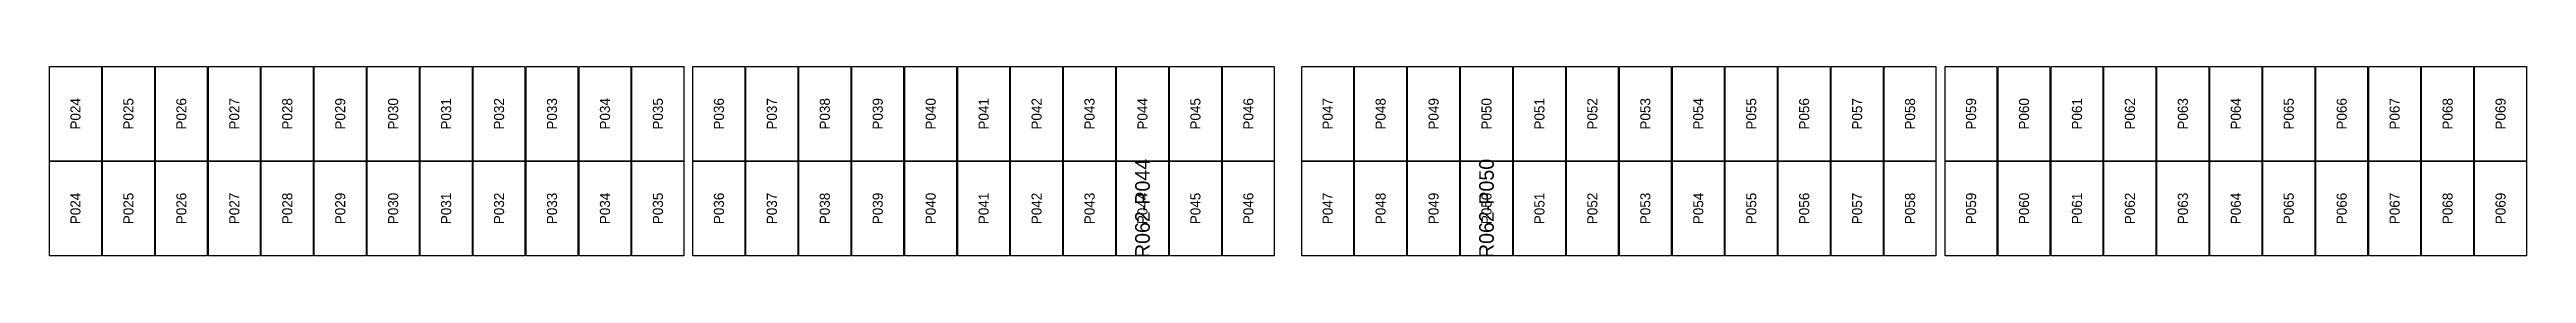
# Model space of a CAD drawing. Extents: x 296295 to 296770, y 651564 to 652121.
# Drawn here: x 296569.5 to 296623.7, y 651872.9 to 651877 of the extents above; entities that cross this region are included whole.
import ezdxf
from ezdxf.enums import TextEntityAlignment as Align

# ---------------------------------------------------------------- set-up
doc = ezdxf.new("R2010")
doc.units = 0

msp = doc.modelspace()

# ---------------------------------------------------------------- texts
at = {"layer": 'DEFECT_LABELS'}
for s, p in [('R062-P044', (296593.396, 651873.936)), ('R062-P050', (296600.92, 651873.936))]:
    msp.add_text(s, height=0.32, rotation=90, dxfattribs=at).set_placement(p, align=Align.MIDDLE_CENTER)
at = {"layer": 'PANEL_POSITION'}
for s, p in [('P024', (296570.06, 651875.999)), ('P025', (296571.218, 651875.999)), ('P026', (296572.376, 651875.999)), ('P027', (296573.534, 651875.999)), ('P028', (296574.692, 651875.999)), ('P029', (296575.85, 651875.999)), ('P030', (296577.008, 651875.999)), ('P031', (296578.166, 651875.999)), ('P032', (296579.324, 651875.999)), ('P033', (296580.482, 651875.999)), ('P034', (296581.64, 651875.999)), ('P035', (296582.798, 651875.999)), ('P036', (296584.132, 651875.999)), ('P037', (296585.29, 651875.999)), ('P038', (296586.448, 651875.999)), ('P039', (296587.606, 651875.999)), ('P040', (296588.764, 651875.999)), ('P041', (296589.922, 651875.999)), ('P042', (296591.08, 651875.999)), ('P043', (296592.238, 651875.999)), ('P044', (296593.396, 651875.999)), ('P045', (296594.554, 651875.999)), ('P046', (296595.712, 651875.999)), ('P047', (296597.446, 651875.999)), ('P048', (296598.604, 651875.999)), ('P049', (296599.762, 651875.999)), ('P050', (296600.92, 651875.999)), ('P051', (296602.078, 651875.999)), ('P052', (296603.236, 651875.999)), ('P053', (296604.394, 651875.999)), ('P054', (296605.552, 651875.999)), ('P055', (296606.71, 651875.999)), ('P056', (296607.868, 651875.999)), ('P057', (296609.026, 651875.999)), ('P058', (296610.184, 651875.999)), ('P059', (296611.518, 651875.999)), ('P060', (296612.676, 651875.999)), ('P061', (296613.834, 651875.999)), ('P062', (296614.992, 651875.999)), ('P063', (296616.15, 651875.999)), ('P064', (296617.308, 651875.999)), ('P065', (296618.466, 651875.999)), ('P066', (296619.624, 651875.999)), ('P067', (296620.782, 651875.999)), ('P068', (296621.94, 651875.999)), ('P069', (296623.098, 651875.999)), ('P024', (296570.06, 651873.936)), ('P025', (296571.218, 651873.936)), ('P026', (296572.376, 651873.936)), ('P027', (296573.534, 651873.936)), ('P028', (296574.692, 651873.936)), ('P029', (296575.85, 651873.936)), ('P030', (296577.008, 651873.936)), ('P031', (296578.166, 651873.936)), ('P032', (296579.324, 651873.936)), ('P033', (296580.482, 651873.936)), ('P034', (296581.64, 651873.936)), ('P035', (296582.798, 651873.936)), ('P036', (296584.132, 651873.936)), ('P037', (296585.29, 651873.936)), ('P038', (296586.448, 651873.936)), ('P039', (296587.606, 651873.936)), ('P040', (296588.764, 651873.936)), ('P041', (296589.922, 651873.936)), ('P042', (296591.08, 651873.936)), ('P043', (296592.238, 651873.936)), ('P044', (296593.396, 651873.936)), ('P045', (296594.554, 651873.936)), ('P046', (296595.712, 651873.936)), ('P047', (296597.446, 651873.936)), ('P048', (296598.604, 651873.936)), ('P049', (296599.762, 651873.936)), ('P050', (296600.92, 651873.936)), ('P051', (296602.078, 651873.936)), ('P052', (296603.236, 651873.936)), ('P053', (296604.394, 651873.936)), ('P054', (296605.552, 651873.936)), ('P055', (296606.71, 651873.936)), ('P056', (296607.868, 651873.936)), ('P057', (296609.026, 651873.936)), ('P058', (296610.184, 651873.936)), ('P059', (296611.518, 651873.936)), ('P060', (296612.676, 651873.936)), ('P061', (296613.834, 651873.936)), ('P062', (296614.992, 651873.936)), ('P063', (296616.15, 651873.936)), ('P064', (296617.308, 651873.936)), ('P065', (296618.466, 651873.936)), ('P066', (296619.624, 651873.936)), ('P067', (296620.782, 651873.936)), ('P068', (296621.94, 651873.936)), ('P069', (296623.098, 651873.936))]:
    msp.add_text(s, height=0.22, rotation=90, dxfattribs=at).set_placement(p, align=Align.MIDDLE_CENTER)

# ---------------------------------------------------------------- linework, layer by layer
at = {"layer": 'DEFECTIVE_PANELS'}
for points in [[(296592.829, 651874.968), (296593.963, 651874.968), (296593.963, 651872.905), (296592.829, 651872.905)], [(296600.353, 651874.968), (296601.487, 651874.968), (296601.487, 651872.905), (296600.353, 651872.905)]]:
    msp.add_lwpolyline(points, close=True, dxfattribs=at)
at = {"layer": 'PANELS_MASTER'}
for points in [[(296569.493, 651877.031), (296570.627, 651877.031), (296570.627, 651874.968), (296569.493, 651874.968)], [(296570.651, 651877.031), (296571.785, 651877.031), (296571.785, 651874.968), (296570.651, 651874.968)], [(296571.809, 651877.031), (296572.943, 651877.031), (296572.943, 651874.968), (296571.809, 651874.968)], [(296572.967, 651877.031), (296574.101, 651877.031), (296574.101, 651874.968), (296572.967, 651874.968)], [(296574.125, 651877.031), (296575.259, 651877.031), (296575.259, 651874.968), (296574.125, 651874.968)], [(296575.283, 651877.031), (296576.417, 651877.031), (296576.417, 651874.968), (296575.283, 651874.968)], [(296576.441, 651877.031), (296577.575, 651877.031), (296577.575, 651874.968), (296576.441, 651874.968)], [(296577.599, 651877.031), (296578.733, 651877.031), (296578.733, 651874.968), (296577.599, 651874.968)], [(296578.757, 651877.031), (296579.891, 651877.031), (296579.891, 651874.968), (296578.757, 651874.968)], [(296579.915, 651877.031), (296581.049, 651877.031), (296581.049, 651874.968), (296579.915, 651874.968)], [(296581.073, 651877.031), (296582.207, 651877.031), (296582.207, 651874.968), (296581.073, 651874.968)], [(296582.231, 651877.031), (296583.365, 651877.031), (296583.365, 651874.968), (296582.231, 651874.968)], [(296583.565, 651877.031), (296584.699, 651877.031), (296584.699, 651874.968), (296583.565, 651874.968)], [(296584.723, 651877.031), (296585.857, 651877.031), (296585.857, 651874.968), (296584.723, 651874.968)], [(296585.881, 651877.031), (296587.015, 651877.031), (296587.015, 651874.968), (296585.881, 651874.968)], [(296587.039, 651877.031), (296588.173, 651877.031), (296588.173, 651874.968), (296587.039, 651874.968)], [(296588.197, 651877.031), (296589.331, 651877.031), (296589.331, 651874.968), (296588.197, 651874.968)], [(296589.355, 651877.031), (296590.489, 651877.031), (296590.489, 651874.968), (296589.355, 651874.968)], [(296590.513, 651877.031), (296591.647, 651877.031), (296591.647, 651874.968), (296590.513, 651874.968)], [(296591.671, 651877.031), (296592.805, 651877.031), (296592.805, 651874.968), (296591.671, 651874.968)], [(296592.829, 651877.031), (296593.963, 651877.031), (296593.963, 651874.968), (296592.829, 651874.968)], [(296593.987, 651877.031), (296595.121, 651877.031), (296595.121, 651874.968), (296593.987, 651874.968)], [(296595.145, 651877.031), (296596.279, 651877.031), (296596.279, 651874.968), (296595.145, 651874.968)], [(296596.879, 651877.031), (296598.013, 651877.031), (296598.013, 651874.968), (296596.879, 651874.968)], [(296598.037, 651877.031), (296599.171, 651877.031), (296599.171, 651874.968), (296598.037, 651874.968)], [(296599.195, 651877.031), (296600.329, 651877.031), (296600.329, 651874.968), (296599.195, 651874.968)], [(296600.353, 651877.031), (296601.487, 651877.031), (296601.487, 651874.968), (296600.353, 651874.968)], [(296601.511, 651877.031), (296602.645, 651877.031), (296602.645, 651874.968), (296601.511, 651874.968)], [(296602.669, 651877.031), (296603.803, 651877.031), (296603.803, 651874.968), (296602.669, 651874.968)], [(296603.827, 651877.031), (296604.961, 651877.031), (296604.961, 651874.968), (296603.827, 651874.968)], [(296604.985, 651877.031), (296606.119, 651877.031), (296606.119, 651874.968), (296604.985, 651874.968)], [(296606.143, 651877.031), (296607.277, 651877.031), (296607.277, 651874.968), (296606.143, 651874.968)], [(296607.301, 651877.031), (296608.435, 651877.031), (296608.435, 651874.968), (296607.301, 651874.968)], [(296608.459, 651877.031), (296609.593, 651877.031), (296609.593, 651874.968), (296608.459, 651874.968)], [(296609.617, 651877.031), (296610.751, 651877.031), (296610.751, 651874.968), (296609.617, 651874.968)], [(296610.951, 651877.031), (296612.085, 651877.031), (296612.085, 651874.968), (296610.951, 651874.968)], [(296612.109, 651877.031), (296613.243, 651877.031), (296613.243, 651874.968), (296612.109, 651874.968)], [(296613.267, 651877.031), (296614.401, 651877.031), (296614.401, 651874.968), (296613.267, 651874.968)], [(296614.425, 651877.031), (296615.559, 651877.031), (296615.559, 651874.968), (296614.425, 651874.968)], [(296615.583, 651877.031), (296616.717, 651877.031), (296616.717, 651874.968), (296615.583, 651874.968)], [(296616.741, 651877.031), (296617.875, 651877.031), (296617.875, 651874.968), (296616.741, 651874.968)], [(296617.899, 651877.031), (296619.033, 651877.031), (296619.033, 651874.968), (296617.899, 651874.968)], [(296619.057, 651877.031), (296620.191, 651877.031), (296620.191, 651874.968), (296619.057, 651874.968)], [(296620.215, 651877.031), (296621.349, 651877.031), (296621.349, 651874.968), (296620.215, 651874.968)], [(296621.373, 651877.031), (296622.507, 651877.031), (296622.507, 651874.968), (296621.373, 651874.968)], [(296622.531, 651877.031), (296623.665, 651877.031), (296623.665, 651874.968), (296622.531, 651874.968)], [(296569.493, 651874.968), (296570.627, 651874.968), (296570.627, 651872.905), (296569.493, 651872.905)], [(296570.651, 651874.968), (296571.785, 651874.968), (296571.785, 651872.905), (296570.651, 651872.905)], [(296571.809, 651874.968), (296572.943, 651874.968), (296572.943, 651872.905), (296571.809, 651872.905)], [(296572.967, 651874.968), (296574.101, 651874.968), (296574.101, 651872.905), (296572.967, 651872.905)], [(296574.125, 651874.968), (296575.259, 651874.968), (296575.259, 651872.905), (296574.125, 651872.905)], [(296575.283, 651874.968), (296576.417, 651874.968), (296576.417, 651872.905), (296575.283, 651872.905)], [(296576.441, 651874.968), (296577.575, 651874.968), (296577.575, 651872.905), (296576.441, 651872.905)], [(296577.599, 651874.968), (296578.733, 651874.968), (296578.733, 651872.905), (296577.599, 651872.905)], [(296578.757, 651874.968), (296579.891, 651874.968), (296579.891, 651872.905), (296578.757, 651872.905)], [(296579.915, 651874.968), (296581.049, 651874.968), (296581.049, 651872.905), (296579.915, 651872.905)], [(296581.073, 651874.968), (296582.207, 651874.968), (296582.207, 651872.905), (296581.073, 651872.905)], [(296582.231, 651874.968), (296583.365, 651874.968), (296583.365, 651872.905), (296582.231, 651872.905)], [(296583.565, 651874.968), (296584.699, 651874.968), (296584.699, 651872.905), (296583.565, 651872.905)], [(296584.723, 651874.968), (296585.857, 651874.968), (296585.857, 651872.905), (296584.723, 651872.905)], [(296585.881, 651874.968), (296587.015, 651874.968), (296587.015, 651872.905), (296585.881, 651872.905)], [(296587.039, 651874.968), (296588.173, 651874.968), (296588.173, 651872.905), (296587.039, 651872.905)], [(296588.197, 651874.968), (296589.331, 651874.968), (296589.331, 651872.905), (296588.197, 651872.905)], [(296589.355, 651874.968), (296590.489, 651874.968), (296590.489, 651872.905), (296589.355, 651872.905)], [(296590.513, 651874.968), (296591.647, 651874.968), (296591.647, 651872.905), (296590.513, 651872.905)], [(296591.671, 651874.968), (296592.805, 651874.968), (296592.805, 651872.905), (296591.671, 651872.905)], [(296593.987, 651874.968), (296595.121, 651874.968), (296595.121, 651872.905), (296593.987, 651872.905)], [(296595.145, 651874.968), (296596.279, 651874.968), (296596.279, 651872.905), (296595.145, 651872.905)], [(296596.879, 651874.968), (296598.013, 651874.968), (296598.013, 651872.905), (296596.879, 651872.905)], [(296598.037, 651874.968), (296599.171, 651874.968), (296599.171, 651872.905), (296598.037, 651872.905)], [(296599.195, 651874.968), (296600.329, 651874.968), (296600.329, 651872.905), (296599.195, 651872.905)], [(296601.511, 651874.968), (296602.645, 651874.968), (296602.645, 651872.905), (296601.511, 651872.905)], [(296602.669, 651874.968), (296603.803, 651874.968), (296603.803, 651872.905), (296602.669, 651872.905)], [(296603.827, 651874.968), (296604.961, 651874.968), (296604.961, 651872.905), (296603.827, 651872.905)], [(296604.985, 651874.968), (296606.119, 651874.968), (296606.119, 651872.905), (296604.985, 651872.905)], [(296606.143, 651874.968), (296607.277, 651874.968), (296607.277, 651872.905), (296606.143, 651872.905)], [(296607.301, 651874.968), (296608.435, 651874.968), (296608.435, 651872.905), (296607.301, 651872.905)], [(296608.459, 651874.968), (296609.593, 651874.968), (296609.593, 651872.905), (296608.459, 651872.905)], [(296609.617, 651874.968), (296610.751, 651874.968), (296610.751, 651872.905), (296609.617, 651872.905)], [(296610.951, 651874.968), (296612.085, 651874.968), (296612.085, 651872.905), (296610.951, 651872.905)], [(296612.109, 651874.968), (296613.243, 651874.968), (296613.243, 651872.905), (296612.109, 651872.905)], [(296613.267, 651874.968), (296614.401, 651874.968), (296614.401, 651872.905), (296613.267, 651872.905)], [(296614.425, 651874.968), (296615.559, 651874.968), (296615.559, 651872.905), (296614.425, 651872.905)], [(296615.583, 651874.968), (296616.717, 651874.968), (296616.717, 651872.905), (296615.583, 651872.905)], [(296616.741, 651874.968), (296617.875, 651874.968), (296617.875, 651872.905), (296616.741, 651872.905)], [(296617.899, 651874.968), (296619.033, 651874.968), (296619.033, 651872.905), (296617.899, 651872.905)], [(296619.057, 651874.968), (296620.191, 651874.968), (296620.191, 651872.905), (296619.057, 651872.905)], [(296620.215, 651874.968), (296621.349, 651874.968), (296621.349, 651872.905), (296620.215, 651872.905)], [(296621.373, 651874.968), (296622.507, 651874.968), (296622.507, 651872.905), (296621.373, 651872.905)], [(296622.531, 651874.968), (296623.665, 651874.968), (296623.665, 651872.905), (296622.531, 651872.905)]]:
    msp.add_lwpolyline(points, close=True, dxfattribs=at)

msp.set_redraw_order([(e.dxf.handle, doc.entitydb.next_handle()) for e in msp.query("TEXT MTEXT ATTDEF DIMENSION ARC_DIMENSION")])  # texts and dimensions are drawn at this point

doc.saveas('drawing.dxf')
